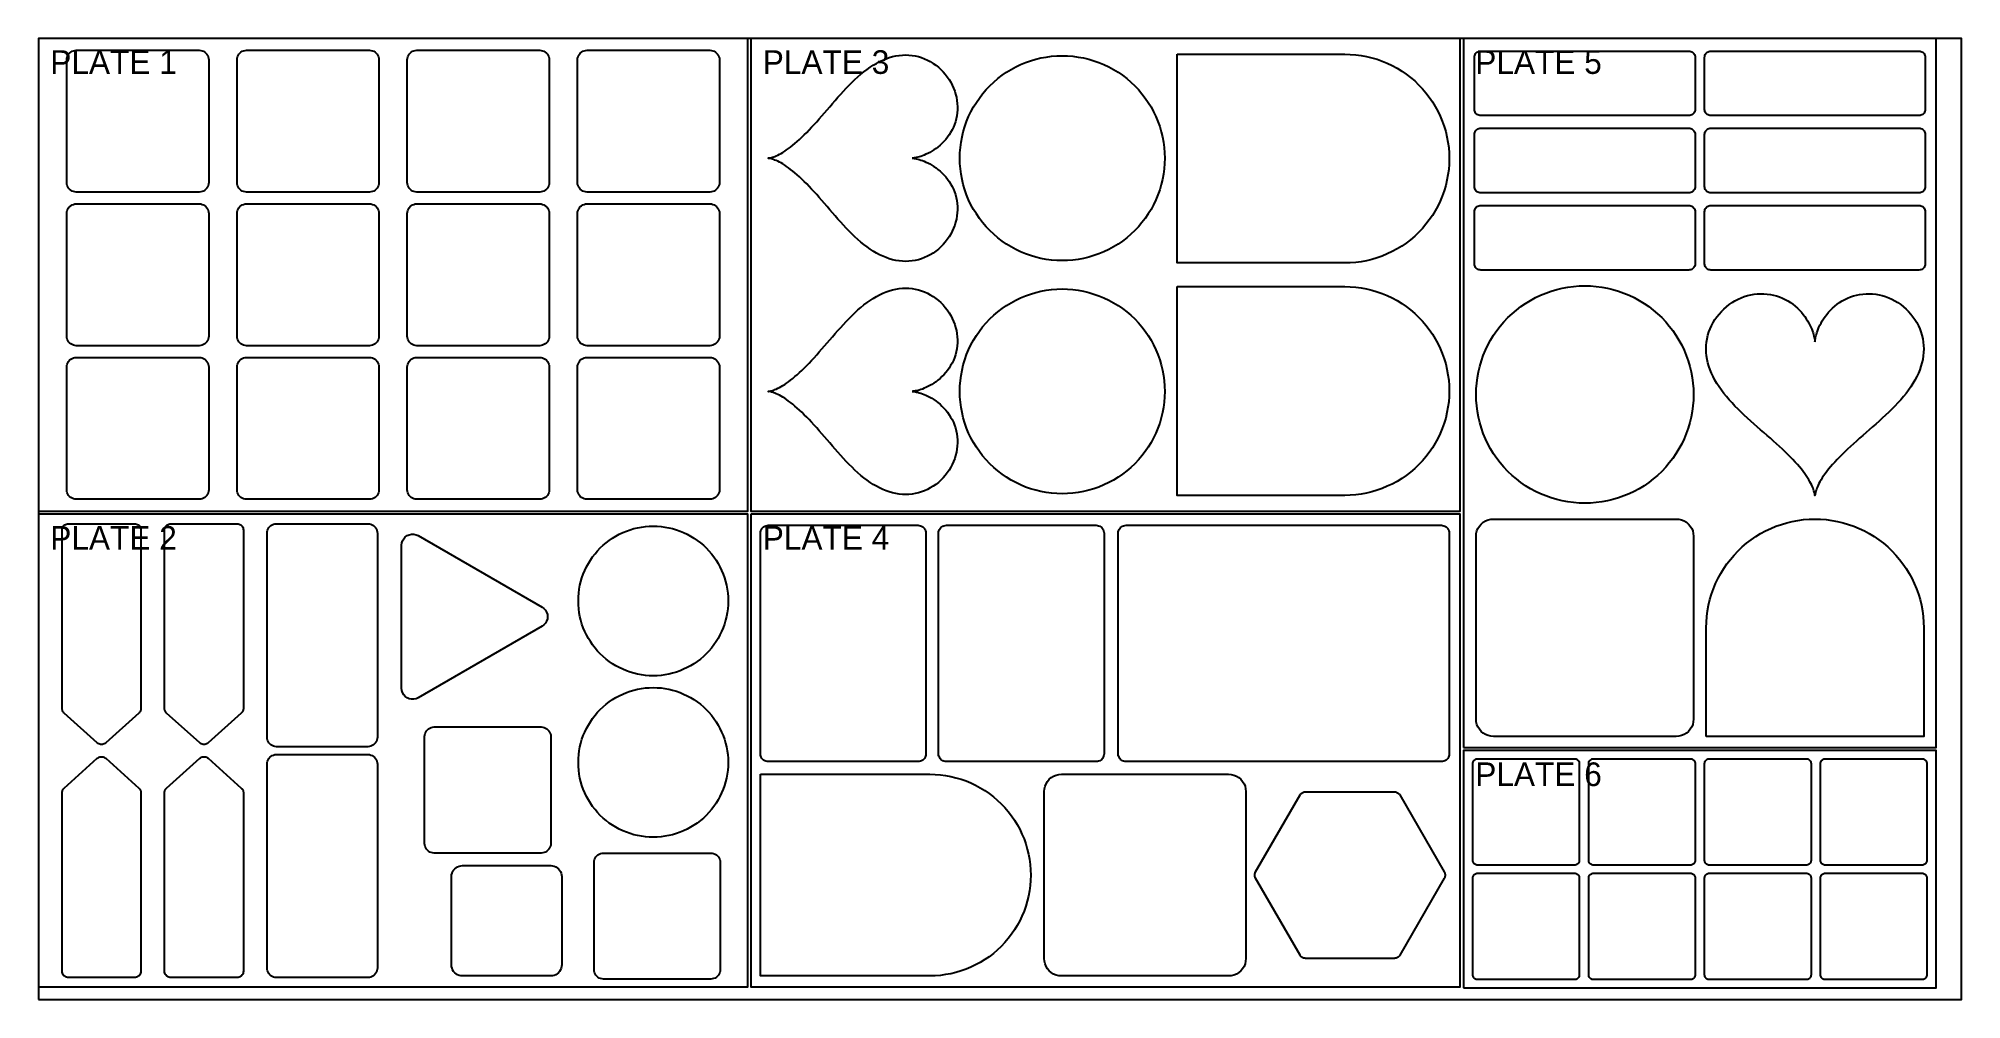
# Model space of a CAD drawing. Header units: millimetres. Extents: x 0 to 2440, y 0 to 1220.
import ezdxf

# ---------------------------------------------------------------- set-up
doc = ezdxf.new("R2010")
doc.units = ezdxf.units.MM
for name, color, linetype in [('CUT', 6, 'Continuous'), ('LABELS', 3, 'Continuous'), ('PLATES', 5, 'Continuous'), ('SHEET', 7, 'Continuous')]:
    doc.layers.add(name, color=color, linetype=linetype)

msp = doc.modelspace()

# ---------------------------------------------------------------- texts
at = {"layer": 'LABELS'}
for s, p in [('PLATE 1', (15, 1175)), ('PLATE 3', (919, 1175)), ('PLATE 5', (1823, 1175)), ('PLATE 2', (15, 571)), ('PLATE 4', (919, 571)), ('PLATE 6', (1823, 271))]:
    msp.add_text(s, height=30, dxfattribs=at).set_placement(p)

# ---------------------------------------------------------------- linework, layer by layer
at = {"layer": 'CUT'}
for points in [[(204, 1205), (205.9, 1204.9), (207.7, 1204.4), (209.4, 1203.7), (211.1, 1202.7), (212.5, 1201.5), (213.7, 1200.1), (214.7, 1198.4), (215.4, 1196.7), (215.9, 1194.9), (216, 1193), (216, 1037), (215.9, 1035.1), (215.4, 1033.3), (214.7, 1031.6), (213.7, 1029.9), (212.5, 1028.5), (211.1, 1027.3), (209.4, 1026.3), (207.7, 1025.6), (205.9, 1025.1), (204, 1025), (48, 1025), (46.1, 1025.1), (44.3, 1025.6), (42.6, 1026.3), (40.9, 1027.3), (39.5, 1028.5), (38.3, 1029.9), (37.3, 1031.6), (36.6, 1033.3), (36.1, 1035.1), (36, 1037), (36, 1193), (36.1, 1194.9), (36.6, 1196.7), (37.3, 1198.4), (38.3, 1200.1), (39.5, 1201.5), (40.9, 1202.7), (42.6, 1203.7), (44.3, 1204.4), (46.1, 1204.9), (48, 1205)], [(420, 1205), (421.9, 1204.9), (423.7, 1204.4), (425.4, 1203.7), (427.1, 1202.7), (428.5, 1201.5), (429.7, 1200.1), (430.7, 1198.4), (431.4, 1196.7), (431.9, 1194.9), (432, 1193), (432, 1037), (431.9, 1035.1), (431.4, 1033.3), (430.7, 1031.6), (429.7, 1029.9), (428.5, 1028.5), (427.1, 1027.3), (425.4, 1026.3), (423.7, 1025.6), (421.9, 1025.1), (420, 1025), (264, 1025), (262.1, 1025.1), (260.3, 1025.6), (258.6, 1026.3), (256.9, 1027.3), (255.5, 1028.5), (254.3, 1029.9), (253.3, 1031.6), (252.6, 1033.3), (252.1, 1035.1), (252, 1037), (252, 1193), (252.1, 1194.9), (252.6, 1196.7), (253.3, 1198.4), (254.3, 1200.1), (255.5, 1201.5), (256.9, 1202.7), (258.6, 1203.7), (260.3, 1204.4), (262.1, 1204.9), (264, 1205)], [(636, 1205), (637.9, 1204.9), (639.7, 1204.4), (641.4, 1203.7), (643.1, 1202.7), (644.5, 1201.5), (645.7, 1200.1), (646.7, 1198.4), (647.4, 1196.7), (647.9, 1194.9), (648, 1193), (648, 1037), (647.9, 1035.1), (647.4, 1033.3), (646.7, 1031.6), (645.7, 1029.9), (644.5, 1028.5), (643.1, 1027.3), (641.4, 1026.3), (639.7, 1025.6), (637.9, 1025.1), (636, 1025), (480, 1025), (478.1, 1025.1), (476.3, 1025.6), (474.6, 1026.3), (472.9, 1027.3), (471.5, 1028.5), (470.3, 1029.9), (469.3, 1031.6), (468.6, 1033.3), (468.1, 1035.1), (468, 1037), (468, 1193), (468.1, 1194.9), (468.6, 1196.7), (469.3, 1198.4), (470.3, 1200.1), (471.5, 1201.5), (472.9, 1202.7), (474.6, 1203.7), (476.3, 1204.4), (478.1, 1204.9), (480, 1205)], [(852, 1205), (853.9, 1204.9), (855.7, 1204.4), (857.4, 1203.7), (859.1, 1202.7), (860.5, 1201.5), (861.7, 1200.1), (862.7, 1198.4), (863.4, 1196.7), (863.9, 1194.9), (864, 1193), (864, 1037), (863.9, 1035.1), (863.4, 1033.3), (862.7, 1031.6), (861.7, 1029.9), (860.5, 1028.5), (859.1, 1027.3), (857.4, 1026.3), (855.7, 1025.6), (853.9, 1025.1), (852, 1025), (696, 1025), (694.1, 1025.1), (692.3, 1025.6), (690.6, 1026.3), (688.9, 1027.3), (687.5, 1028.5), (686.3, 1029.9), (685.3, 1031.6), (684.6, 1033.3), (684.1, 1035.1), (684, 1037), (684, 1193), (684.1, 1194.9), (684.6, 1196.7), (685.3, 1198.4), (686.3, 1200.1), (687.5, 1201.5), (688.9, 1202.7), (690.6, 1203.7), (692.3, 1204.4), (694.1, 1204.9), (696, 1205)], [(1108.6, 1068), (1108.7, 1068), (1109, 1068), (1109.6, 1067.9), (1110.4, 1067.9), (1111.4, 1067.7), (1112.7, 1067.5), (1114.1, 1067.2), (1115.7, 1066.8), (1117.5, 1066.3), (1119.5, 1065.7), (1121.6, 1065), (1123.8, 1064.1), (1126.1, 1063.1), (1128.5, 1062), (1131, 1060.7), (1133.6, 1059.2), (1136.2, 1057.5), (1138.8, 1055.7), (1141.3, 1053.8), (1143.9, 1051.6), (1146.4, 1049.3), (1148.8, 1046.8), (1151.1, 1044.2), (1153.4, 1041.4), (1155.5, 1038.4), (1157.4, 1035.3), (1159.2, 1032.1), (1160.8, 1028.8), (1162.2, 1025.3), (1163.4, 1021.7), (1164.4, 1018), (1165.1, 1014.2), (1165.7, 1010.4), (1166, 1006.5), (1166, 1002.6), (1165.8, 998.6), (1165.3, 994.7), (1164.6, 990.7), (1163.7, 986.8), (1162.5, 982.9), (1161.1, 979.1), (1159.4, 975.3), (1157.5, 971.7), (1155.4, 968.1), (1153, 964.7), (1150.5, 961.4), (1147.8, 958.3), (1144.8, 955.3), (1141.8, 952.5), (1138.5, 949.9), (1135.1, 947.6), (1131.6, 945.4), (1128, 943.5), (1124.2, 941.8), (1120.4, 940.3), (1116.5, 939.1), (1112.5, 938.2), (1108.5, 937.5), (1104.4, 937.1), (1100.3, 937), (1096.1, 937.1), (1092, 937.5), (1087.8, 938.2), (1083.7, 939.1), (1079.5, 940.3), (1075.4, 941.8), (1071.3, 943.5), (1067.2, 945.4), (1063.2, 947.6), (1059.2, 949.9), (1055.2, 952.5), (1051.3, 955.3), (1047.4, 958.3), (1043.6, 961.4), (1039.8, 964.7), (1036, 968.1), (1032.3, 971.7), (1028.7, 975.3), (1025, 979.1), (1021.4, 982.9), (1017.9, 986.8), (1014.4, 990.7), (1010.9, 994.7), (1007.4, 998.6), (1004, 1002.6), (1000.6, 1006.5), (997.2, 1010.4), (993.9, 1014.2), (990.6, 1018), (987.4, 1021.7), (984.1, 1025.3), (980.9, 1028.8), (977.8, 1032.1), (974.7, 1035.3), (971.6, 1038.4), (968.6, 1041.4), (965.6, 1044.2), (962.7, 1046.8), (959.8, 1049.3), (957, 1051.6), (954.3, 1053.8), (951.7, 1055.7), (949.2, 1057.5), (946.8, 1059.2), (944.4, 1060.7), (942.2, 1062), (940.1, 1063.1), (938.1, 1064.1), (936.2, 1065), (934.5, 1065.7), (932.9, 1066.3), (931.5, 1066.8), (930.2, 1067.2), (929.1, 1067.5), (928.2, 1067.7), (927.4, 1067.9), (926.8, 1067.9), (926.4, 1068), (926.1, 1068), (926, 1068), (926.1, 1068), (926.4, 1068), (926.8, 1068.1), (927.4, 1068.1), (928.2, 1068.3), (929.1, 1068.5), (930.2, 1068.8), (931.5, 1069.2), (932.9, 1069.7), (934.5, 1070.3), (936.2, 1071), (938.1, 1071.9), (940.1, 1072.9), (942.2, 1074), (944.4, 1075.3), (946.8, 1076.8), (949.2, 1078.5), (951.7, 1080.3), (954.3, 1082.2), (957, 1084.4), (959.8, 1086.7), (962.7, 1089.2), (965.6, 1091.8), (968.6, 1094.6), (971.6, 1097.6), (974.7, 1100.7), (977.8, 1103.9), (980.9, 1107.2), (984.1, 1110.7), (987.4, 1114.3), (990.6, 1118), (993.9, 1121.8), (997.2, 1125.6), (1000.6, 1129.5), (1004, 1133.4), (1007.4, 1137.4), (1010.9, 1141.3), (1014.4, 1145.3), (1017.9, 1149.2), (1021.4, 1153.1), (1025, 1156.9), (1028.7, 1160.7), (1032.3, 1164.3), (1036, 1167.9), (1039.8, 1171.3), (1043.6, 1174.6), (1047.4, 1177.7), (1051.3, 1180.7), (1055.2, 1183.5), (1059.2, 1186.1), (1063.2, 1188.4), (1067.2, 1190.6), (1071.3, 1192.5), (1075.4, 1194.2), (1079.5, 1195.7), (1083.7, 1196.9), (1087.8, 1197.8), (1092, 1198.5), (1096.1, 1198.9), (1100.3, 1199), (1104.4, 1198.9), (1108.5, 1198.5), (1112.5, 1197.8), (1116.5, 1196.9), (1120.4, 1195.7), (1124.2, 1194.2), (1128, 1192.5), (1131.6, 1190.6), (1135.1, 1188.4), (1138.5, 1186.1), (1141.8, 1183.5), (1144.8, 1180.7), (1147.8, 1177.7), (1150.5, 1174.6), (1153, 1171.3), (1155.4, 1167.9), (1157.5, 1164.3), (1159.4, 1160.7), (1161.1, 1156.9), (1162.5, 1153.1), (1163.7, 1149.2), (1164.6, 1145.3), (1165.3, 1141.3), (1165.8, 1137.4), (1166, 1133.4), (1166, 1129.5), (1165.7, 1125.6), (1165.1, 1121.8), (1164.4, 1118), (1163.4, 1114.3), (1162.2, 1110.7), (1160.8, 1107.2), (1159.2, 1103.9), (1157.4, 1100.7), (1155.5, 1097.6), (1153.4, 1094.6), (1151.1, 1091.8), (1148.8, 1089.2), (1146.4, 1086.7), (1143.9, 1084.4), (1141.3, 1082.2), (1138.8, 1080.3), (1136.2, 1078.5), (1133.6, 1076.8), (1131, 1075.3), (1128.5, 1074), (1126.1, 1072.9), (1123.8, 1071.9), (1121.6, 1071), (1119.5, 1070.3), (1117.5, 1069.7), (1115.7, 1069.2), (1114.1, 1068.8), (1112.7, 1068.5), (1111.4, 1068.3), (1110.4, 1068.1), (1109.6, 1068.1), (1109, 1068), (1108.7, 1068)], [(1299, 938), (1292.2, 938.2), (1285.4, 938.7), (1278.7, 939.6), (1272, 940.8), (1265.4, 942.4), (1258.8, 944.4), (1252.4, 946.6), (1246.1, 949.2), (1240, 952.2), (1234, 955.4), (1228.2, 959), (1222.6, 962.8), (1217.2, 967), (1212, 971.4), (1207.1, 976.1), (1202.4, 981), (1198, 986.2), (1193.8, 991.6), (1190, 997.2), (1186.4, 1003), (1183.2, 1009), (1180.2, 1015.1), (1177.6, 1021.4), (1175.4, 1027.8), (1173.4, 1034.4), (1171.8, 1041), (1170.6, 1047.7), (1169.7, 1054.4), (1169.2, 1061.2), (1169, 1068), (1169.2, 1074.8), (1169.7, 1081.6), (1170.6, 1088.3), (1171.8, 1095), (1173.4, 1101.6), (1175.4, 1108.2), (1177.6, 1114.6), (1180.2, 1120.9), (1183.2, 1127), (1186.4, 1133), (1190, 1138.8), (1193.8, 1144.4), (1198, 1149.8), (1202.4, 1155), (1207.1, 1159.9), (1212, 1164.6), (1217.2, 1169), (1222.6, 1173.2), (1228.2, 1177), (1234, 1180.6), (1240, 1183.8), (1246.1, 1186.8), (1252.4, 1189.4), (1258.8, 1191.6), (1265.4, 1193.6), (1272, 1195.2), (1278.7, 1196.4), (1285.4, 1197.3), (1292.2, 1197.8), (1299, 1198), (1305.8, 1197.8), (1312.6, 1197.3), (1319.3, 1196.4), (1326, 1195.2), (1332.6, 1193.6), (1339.2, 1191.6), (1345.6, 1189.4), (1351.9, 1186.8), (1358, 1183.8), (1364, 1180.6), (1369.8, 1177), (1375.4, 1173.2), (1380.8, 1169), (1386, 1164.6), (1390.9, 1159.9), (1395.6, 1155), (1400, 1149.8), (1404.2, 1144.4), (1408, 1138.8), (1411.6, 1133), (1414.8, 1127), (1417.8, 1120.9), (1420.4, 1114.6), (1422.6, 1108.2), (1424.6, 1101.6), (1426.2, 1095), (1427.4, 1088.3), (1428.3, 1081.6), (1428.8, 1074.8), (1429, 1068), (1428.8, 1061.2), (1428.3, 1054.4), (1427.4, 1047.7), (1426.2, 1041), (1424.6, 1034.4), (1422.6, 1027.8), (1420.4, 1021.4), (1417.8, 1015.1), (1414.8, 1009), (1411.6, 1003), (1408, 997.2), (1404.2, 991.6), (1400, 986.2), (1395.6, 981), (1390.9, 976.1), (1386, 971.4), (1380.8, 967), (1375.4, 962.8), (1369.8, 959), (1364, 955.4), (1358, 952.2), (1351.9, 949.2), (1345.6, 946.6), (1339.2, 944.4), (1332.6, 942.4), (1326, 940.8), (1319.3, 939.6), (1312.6, 938.7), (1305.8, 938.2)], [(1445, 1200), (1657.5, 1200), (1657.5, 1200), (1664.4, 1199.8), (1671.4, 1199.3), (1678.2, 1198.4), (1685, 1197.1), (1691.8, 1195.5), (1698.4, 1193.5), (1705, 1191.2), (1711.4, 1188.5), (1717.7, 1185.6), (1723.8, 1182.2), (1729.7, 1178.6), (1735.4, 1174.7), (1740.9, 1170.5), (1746.2, 1166), (1751.2, 1161.2), (1756, 1156.2), (1760.5, 1150.9), (1764.7, 1145.4), (1768.6, 1139.7), (1772.2, 1133.8), (1775.6, 1127.7), (1778.5, 1121.4), (1781.2, 1115), (1783.5, 1108.4), (1785.5, 1101.8), (1787.1, 1095), (1788.4, 1088.2), (1789.3, 1081.4), (1789.8, 1074.4), (1790, 1067.5), (1789.8, 1060.6), (1789.3, 1053.6), (1788.4, 1046.8), (1787.1, 1040), (1785.5, 1033.2), (1783.5, 1026.6), (1781.2, 1020), (1778.5, 1013.6), (1775.6, 1007.3), (1772.2, 1001.2), (1768.6, 995.3), (1764.7, 989.6), (1760.5, 984.1), (1756, 978.8), (1751.2, 973.8), (1746.2, 969), (1740.9, 964.5), (1735.4, 960.3), (1729.7, 956.4), (1723.8, 952.8), (1717.7, 949.4), (1711.4, 946.5), (1705, 943.8), (1698.4, 941.5), (1691.8, 939.5), (1685, 937.9), (1678.2, 936.6), (1671.4, 935.7), (1664.4, 935.2), (1657.5, 935), (1445, 935)], [(1822, 1196), (1822.1, 1197.3), (1822.4, 1198.5), (1822.9, 1199.6), (1823.5, 1200.7), (1824.3, 1201.7), (1825.3, 1202.5), (1826.4, 1203.1), (1827.5, 1203.6), (1828.7, 1203.9), (1830, 1204), (2094, 1204), (2095.3, 1203.9), (2096.5, 1203.6), (2097.6, 1203.1), (2098.7, 1202.5), (2099.7, 1201.7), (2100.5, 1200.7), (2101.1, 1199.6), (2101.6, 1198.5), (2101.9, 1197.3), (2102, 1196), (2102, 1130), (2101.9, 1128.7), (2101.6, 1127.5), (2101.1, 1126.4), (2100.5, 1125.3), (2099.7, 1124.3), (2098.7, 1123.5), (2097.6, 1122.9), (2096.5, 1122.4), (2095.3, 1122.1), (2094, 1122), (1830, 1122), (1828.7, 1122.1), (1827.5, 1122.4), (1826.4, 1122.9), (1825.3, 1123.5), (1824.3, 1124.3), (1823.5, 1125.3), (1822.9, 1126.4), (1822.4, 1127.5), (1822.1, 1128.7), (1822, 1130)], [(2114, 1196), (2114.1, 1197.3), (2114.4, 1198.5), (2114.9, 1199.6), (2115.5, 1200.7), (2116.3, 1201.7), (2117.3, 1202.5), (2118.4, 1203.1), (2119.5, 1203.6), (2120.7, 1203.9), (2122, 1204), (2386, 1204), (2387.3, 1203.9), (2388.5, 1203.6), (2389.6, 1203.1), (2390.7, 1202.5), (2391.7, 1201.7), (2392.5, 1200.7), (2393.1, 1199.6), (2393.6, 1198.5), (2393.9, 1197.3), (2394, 1196), (2394, 1130), (2393.9, 1128.7), (2393.6, 1127.5), (2393.1, 1126.4), (2392.5, 1125.3), (2391.7, 1124.3), (2390.7, 1123.5), (2389.6, 1122.9), (2388.5, 1122.4), (2387.3, 1122.1), (2386, 1122), (2122, 1122), (2120.7, 1122.1), (2119.5, 1122.4), (2118.4, 1122.9), (2117.3, 1123.5), (2116.3, 1124.3), (2115.5, 1125.3), (2114.9, 1126.4), (2114.4, 1127.5), (2114.1, 1128.7), (2114, 1130)], [(1822, 1098), (1822.1, 1099.3), (1822.4, 1100.5), (1822.9, 1101.6), (1823.5, 1102.7), (1824.3, 1103.7), (1825.3, 1104.5), (1826.4, 1105.1), (1827.5, 1105.6), (1828.7, 1105.9), (1830, 1106), (2094, 1106), (2095.3, 1105.9), (2096.5, 1105.6), (2097.6, 1105.1), (2098.7, 1104.5), (2099.7, 1103.7), (2100.5, 1102.7), (2101.1, 1101.6), (2101.6, 1100.5), (2101.9, 1099.3), (2102, 1098), (2102, 1032), (2101.9, 1030.7), (2101.6, 1029.5), (2101.1, 1028.4), (2100.5, 1027.3), (2099.7, 1026.3), (2098.7, 1025.5), (2097.6, 1024.9), (2096.5, 1024.4), (2095.3, 1024.1), (2094, 1024), (1830, 1024), (1828.7, 1024.1), (1827.5, 1024.4), (1826.4, 1024.9), (1825.3, 1025.5), (1824.3, 1026.3), (1823.5, 1027.3), (1822.9, 1028.4), (1822.4, 1029.5), (1822.1, 1030.7), (1822, 1032)], [(2114, 1098), (2114.1, 1099.3), (2114.4, 1100.5), (2114.9, 1101.6), (2115.5, 1102.7), (2116.3, 1103.7), (2117.3, 1104.5), (2118.4, 1105.1), (2119.5, 1105.6), (2120.7, 1105.9), (2122, 1106), (2386, 1106), (2387.3, 1105.9), (2388.5, 1105.6), (2389.6, 1105.1), (2390.7, 1104.5), (2391.7, 1103.7), (2392.5, 1102.7), (2393.1, 1101.6), (2393.6, 1100.5), (2393.9, 1099.3), (2394, 1098), (2394, 1032), (2393.9, 1030.7), (2393.6, 1029.5), (2393.1, 1028.4), (2392.5, 1027.3), (2391.7, 1026.3), (2390.7, 1025.5), (2389.6, 1024.9), (2388.5, 1024.4), (2387.3, 1024.1), (2386, 1024), (2122, 1024), (2120.7, 1024.1), (2119.5, 1024.4), (2118.4, 1024.9), (2117.3, 1025.5), (2116.3, 1026.3), (2115.5, 1027.3), (2114.9, 1028.4), (2114.4, 1029.5), (2114.1, 1030.7), (2114, 1032)], [(204, 1010), (205.9, 1009.9), (207.7, 1009.4), (209.4, 1008.7), (211.1, 1007.7), (212.5, 1006.5), (213.7, 1005.1), (214.7, 1003.4), (215.4, 1001.7), (215.9, 999.9), (216, 998), (216, 842), (215.9, 840.1), (215.4, 838.3), (214.7, 836.6), (213.7, 834.9), (212.5, 833.5), (211.1, 832.3), (209.4, 831.3), (207.7, 830.6), (205.9, 830.1), (204, 830), (48, 830), (46.1, 830.1), (44.3, 830.6), (42.6, 831.3), (40.9, 832.3), (39.5, 833.5), (38.3, 834.9), (37.3, 836.6), (36.6, 838.3), (36.1, 840.1), (36, 842), (36, 998), (36.1, 999.9), (36.6, 1001.7), (37.3, 1003.4), (38.3, 1005.1), (39.5, 1006.5), (40.9, 1007.7), (42.6, 1008.7), (44.3, 1009.4), (46.1, 1009.9), (48, 1010)], [(420, 1010), (421.9, 1009.9), (423.7, 1009.4), (425.4, 1008.7), (427.1, 1007.7), (428.5, 1006.5), (429.7, 1005.1), (430.7, 1003.4), (431.4, 1001.7), (431.9, 999.9), (432, 998), (432, 842), (431.9, 840.1), (431.4, 838.3), (430.7, 836.6), (429.7, 834.9), (428.5, 833.5), (427.1, 832.3), (425.4, 831.3), (423.7, 830.6), (421.9, 830.1), (420, 830), (264, 830), (262.1, 830.1), (260.3, 830.6), (258.6, 831.3), (256.9, 832.3), (255.5, 833.5), (254.3, 834.9), (253.3, 836.6), (252.6, 838.3), (252.1, 840.1), (252, 842), (252, 998), (252.1, 999.9), (252.6, 1001.7), (253.3, 1003.4), (254.3, 1005.1), (255.5, 1006.5), (256.9, 1007.7), (258.6, 1008.7), (260.3, 1009.4), (262.1, 1009.9), (264, 1010)], [(636, 1010), (637.9, 1009.9), (639.7, 1009.4), (641.4, 1008.7), (643.1, 1007.7), (644.5, 1006.5), (645.7, 1005.1), (646.7, 1003.4), (647.4, 1001.7), (647.9, 999.9), (648, 998), (648, 842), (647.9, 840.1), (647.4, 838.3), (646.7, 836.6), (645.7, 834.9), (644.5, 833.5), (643.1, 832.3), (641.4, 831.3), (639.7, 830.6), (637.9, 830.1), (636, 830), (480, 830), (478.1, 830.1), (476.3, 830.6), (474.6, 831.3), (472.9, 832.3), (471.5, 833.5), (470.3, 834.9), (469.3, 836.6), (468.6, 838.3), (468.1, 840.1), (468, 842), (468, 998), (468.1, 999.9), (468.6, 1001.7), (469.3, 1003.4), (470.3, 1005.1), (471.5, 1006.5), (472.9, 1007.7), (474.6, 1008.7), (476.3, 1009.4), (478.1, 1009.9), (480, 1010)], [(852, 1010), (853.9, 1009.9), (855.7, 1009.4), (857.4, 1008.7), (859.1, 1007.7), (860.5, 1006.5), (861.7, 1005.1), (862.7, 1003.4), (863.4, 1001.7), (863.9, 999.9), (864, 998), (864, 842), (863.9, 840.1), (863.4, 838.3), (862.7, 836.6), (861.7, 834.9), (860.5, 833.5), (859.1, 832.3), (857.4, 831.3), (855.7, 830.6), (853.9, 830.1), (852, 830), (696, 830), (694.1, 830.1), (692.3, 830.6), (690.6, 831.3), (688.9, 832.3), (687.5, 833.5), (686.3, 834.9), (685.3, 836.6), (684.6, 838.3), (684.1, 840.1), (684, 842), (684, 998), (684.1, 999.9), (684.6, 1001.7), (685.3, 1003.4), (686.3, 1005.1), (687.5, 1006.5), (688.9, 1007.7), (690.6, 1008.7), (692.3, 1009.4), (694.1, 1009.9), (696, 1010)], [(1822, 1000), (1822.1, 1001.3), (1822.4, 1002.5), (1822.9, 1003.6), (1823.5, 1004.7), (1824.3, 1005.7), (1825.3, 1006.5), (1826.4, 1007.1), (1827.5, 1007.6), (1828.7, 1007.9), (1830, 1008), (2094, 1008), (2095.3, 1007.9), (2096.5, 1007.6), (2097.6, 1007.1), (2098.7, 1006.5), (2099.7, 1005.7), (2100.5, 1004.7), (2101.1, 1003.6), (2101.6, 1002.5), (2101.9, 1001.3), (2102, 1000), (2102, 934), (2101.9, 932.7), (2101.6, 931.5), (2101.1, 930.4), (2100.5, 929.3), (2099.7, 928.3), (2098.7, 927.5), (2097.6, 926.9), (2096.5, 926.4), (2095.3, 926.1), (2094, 926), (1830, 926), (1828.7, 926.1), (1827.5, 926.4), (1826.4, 926.9), (1825.3, 927.5), (1824.3, 928.3), (1823.5, 929.3), (1822.9, 930.4), (1822.4, 931.5), (1822.1, 932.7), (1822, 934)], [(2114, 1000), (2114.1, 1001.3), (2114.4, 1002.5), (2114.9, 1003.6), (2115.5, 1004.7), (2116.3, 1005.7), (2117.3, 1006.5), (2118.4, 1007.1), (2119.5, 1007.6), (2120.7, 1007.9), (2122, 1008), (2386, 1008), (2387.3, 1007.9), (2388.5, 1007.6), (2389.6, 1007.1), (2390.7, 1006.5), (2391.7, 1005.7), (2392.5, 1004.7), (2393.1, 1003.6), (2393.6, 1002.5), (2393.9, 1001.3), (2394, 1000), (2394, 934), (2393.9, 932.7), (2393.6, 931.5), (2393.1, 930.4), (2392.5, 929.3), (2391.7, 928.3), (2390.7, 927.5), (2389.6, 926.9), (2388.5, 926.4), (2387.3, 926.1), (2386, 926), (2122, 926), (2120.7, 926.1), (2119.5, 926.4), (2118.4, 926.9), (2117.3, 927.5), (2116.3, 928.3), (2115.5, 929.3), (2114.9, 930.4), (2114.4, 931.5), (2114.1, 932.7), (2114, 934)], [(1108.6, 772), (1108.7, 772), (1109, 772), (1109.6, 771.9), (1110.4, 771.9), (1111.4, 771.7), (1112.7, 771.5), (1114.1, 771.2), (1115.7, 770.8), (1117.5, 770.3), (1119.5, 769.7), (1121.6, 769), (1123.8, 768.1), (1126.1, 767.1), (1128.5, 766), (1131, 764.7), (1133.6, 763.2), (1136.2, 761.5), (1138.8, 759.7), (1141.3, 757.8), (1143.9, 755.6), (1146.4, 753.3), (1148.8, 750.8), (1151.1, 748.2), (1153.4, 745.4), (1155.5, 742.4), (1157.4, 739.3), (1159.2, 736.1), (1160.8, 732.8), (1162.2, 729.3), (1163.4, 725.7), (1164.4, 722), (1165.1, 718.2), (1165.7, 714.4), (1166, 710.5), (1166, 706.6), (1165.8, 702.6), (1165.3, 698.7), (1164.6, 694.7), (1163.7, 690.8), (1162.5, 686.9), (1161.1, 683.1), (1159.4, 679.3), (1157.5, 675.7), (1155.4, 672.1), (1153, 668.7), (1150.5, 665.4), (1147.8, 662.3), (1144.8, 659.3), (1141.8, 656.5), (1138.5, 653.9), (1135.1, 651.6), (1131.6, 649.4), (1128, 647.5), (1124.2, 645.8), (1120.4, 644.3), (1116.5, 643.1), (1112.5, 642.2), (1108.5, 641.5), (1104.4, 641.1), (1100.3, 641), (1096.1, 641.1), (1092, 641.5), (1087.8, 642.2), (1083.7, 643.1), (1079.5, 644.3), (1075.4, 645.8), (1071.3, 647.5), (1067.2, 649.4), (1063.2, 651.6), (1059.2, 653.9), (1055.2, 656.5), (1051.3, 659.3), (1047.4, 662.3), (1043.6, 665.4), (1039.8, 668.7), (1036, 672.1), (1032.3, 675.7), (1028.7, 679.3), (1025, 683.1), (1021.4, 686.9), (1017.9, 690.8), (1014.4, 694.7), (1010.9, 698.7), (1007.4, 702.6), (1004, 706.6), (1000.6, 710.5), (997.2, 714.4), (993.9, 718.2), (990.6, 722), (987.4, 725.7), (984.1, 729.3), (980.9, 732.8), (977.8, 736.1), (974.7, 739.3), (971.6, 742.4), (968.6, 745.4), (965.6, 748.2), (962.7, 750.8), (959.8, 753.3), (957, 755.6), (954.3, 757.8), (951.7, 759.7), (949.2, 761.5), (946.8, 763.2), (944.4, 764.7), (942.2, 766), (940.1, 767.1), (938.1, 768.1), (936.2, 769), (934.5, 769.7), (932.9, 770.3), (931.5, 770.8), (930.2, 771.2), (929.1, 771.5), (928.2, 771.7), (927.4, 771.9), (926.8, 771.9), (926.4, 772), (926.1, 772), (926, 772), (926.1, 772), (926.4, 772), (926.8, 772.1), (927.4, 772.1), (928.2, 772.3), (929.1, 772.5), (930.2, 772.8), (931.5, 773.2), (932.9, 773.7), (934.5, 774.3), (936.2, 775), (938.1, 775.9), (940.1, 776.9), (942.2, 778), (944.4, 779.3), (946.8, 780.8), (949.2, 782.5), (951.7, 784.3), (954.3, 786.2), (957, 788.4), (959.8, 790.7), (962.7, 793.2), (965.6, 795.8), (968.6, 798.6), (971.6, 801.6), (974.7, 804.7), (977.8, 807.9), (980.9, 811.2), (984.1, 814.7), (987.4, 818.3), (990.6, 822), (993.9, 825.8), (997.2, 829.6), (1000.6, 833.5), (1004, 837.4), (1007.4, 841.4), (1010.9, 845.3), (1014.4, 849.3), (1017.9, 853.2), (1021.4, 857.1), (1025, 860.9), (1028.7, 864.7), (1032.3, 868.3), (1036, 871.9), (1039.8, 875.3), (1043.6, 878.6), (1047.4, 881.7), (1051.3, 884.7), (1055.2, 887.5), (1059.2, 890.1), (1063.2, 892.4), (1067.2, 894.6), (1071.3, 896.5), (1075.4, 898.2), (1079.5, 899.7), (1083.7, 900.9), (1087.8, 901.8), (1092, 902.5), (1096.1, 902.9), (1100.3, 903), (1104.4, 902.9), (1108.5, 902.5), (1112.5, 901.8), (1116.5, 900.9), (1120.4, 899.7), (1124.2, 898.2), (1128, 896.5), (1131.6, 894.6), (1135.1, 892.4), (1138.5, 890.1), (1141.8, 887.5), (1144.8, 884.7), (1147.8, 881.7), (1150.5, 878.6), (1153, 875.3), (1155.4, 871.9), (1157.5, 868.3), (1159.4, 864.7), (1161.1, 860.9), (1162.5, 857.1), (1163.7, 853.2), (1164.6, 849.3), (1165.3, 845.3), (1165.8, 841.4), (1166, 837.4), (1166, 833.5), (1165.7, 829.6), (1165.1, 825.8), (1164.4, 822), (1163.4, 818.3), (1162.2, 814.7), (1160.8, 811.2), (1159.2, 807.9), (1157.4, 804.7), (1155.5, 801.6), (1153.4, 798.6), (1151.1, 795.8), (1148.8, 793.2), (1146.4, 790.7), (1143.9, 788.4), (1141.3, 786.2), (1138.8, 784.3), (1136.2, 782.5), (1133.6, 780.8), (1131, 779.3), (1128.5, 778), (1126.1, 776.9), (1123.8, 775.9), (1121.6, 775), (1119.5, 774.3), (1117.5, 773.7), (1115.7, 773.2), (1114.1, 772.8), (1112.7, 772.5), (1111.4, 772.3), (1110.4, 772.1), (1109.6, 772.1), (1109, 772), (1108.7, 772)], [(1445, 905), (1657.5, 905), (1657.5, 905), (1664.4, 904.8), (1671.4, 904.3), (1678.2, 903.4), (1685, 902.1), (1691.8, 900.5), (1698.4, 898.5), (1705, 896.2), (1711.4, 893.5), (1717.7, 890.6), (1723.8, 887.2), (1729.7, 883.6), (1735.4, 879.7), (1740.9, 875.5), (1746.2, 871), (1751.2, 866.2), (1756, 861.2), (1760.5, 855.9), (1764.7, 850.4), (1768.6, 844.7), (1772.2, 838.8), (1775.6, 832.7), (1778.5, 826.4), (1781.2, 820), (1783.5, 813.4), (1785.5, 806.8), (1787.1, 800), (1788.4, 793.2), (1789.3, 786.4), (1789.8, 779.4), (1790, 772.5), (1789.8, 765.6), (1789.3, 758.6), (1788.4, 751.8), (1787.1, 745), (1785.5, 738.2), (1783.5, 731.6), (1781.2, 725), (1778.5, 718.6), (1775.6, 712.3), (1772.2, 706.2), (1768.6, 700.3), (1764.7, 694.6), (1760.5, 689.1), (1756, 683.8), (1751.2, 678.8), (1746.2, 674), (1740.9, 669.5), (1735.4, 665.3), (1729.7, 661.4), (1723.8, 657.8), (1717.7, 654.4), (1711.4, 651.5), (1705, 648.8), (1698.4, 646.5), (1691.8, 644.5), (1685, 642.9), (1678.2, 641.6), (1671.4, 640.7), (1664.4, 640.2), (1657.5, 640), (1445, 640)], [(2100, 768), (2099.8, 760.8), (2099.2, 753.6), (2098.3, 746.4), (2097, 739.3), (2095.3, 732.3), (2093.2, 725.4), (2090.8, 718.5), (2088.1, 711.9), (2085, 705.3), (2081.5, 699), (2077.7, 692.8), (2073.6, 686.9), (2069.2, 681.2), (2064.6, 675.7), (2059.6, 670.4), (2054.3, 665.4), (2048.8, 660.8), (2043.1, 656.4), (2037.2, 652.3), (2031, 648.5), (2024.7, 645), (2018.1, 641.9), (2011.5, 639.2), (2004.6, 636.8), (1997.7, 634.7), (1990.7, 633), (1983.6, 631.7), (1976.4, 630.8), (1969.2, 630.2), (1962, 630), (1954.8, 630.2), (1947.6, 630.8), (1940.4, 631.7), (1933.3, 633), (1926.3, 634.7), (1919.4, 636.8), (1912.5, 639.2), (1905.9, 641.9), (1899.3, 645), (1893, 648.5), (1886.8, 652.3), (1880.9, 656.4), (1875.2, 660.8), (1869.7, 665.4), (1864.4, 670.4), (1859.4, 675.7), (1854.8, 681.2), (1850.4, 686.9), (1846.3, 692.8), (1842.5, 699), (1839, 705.3), (1835.9, 711.9), (1833.2, 718.5), (1830.8, 725.4), (1828.7, 732.3), (1827, 739.3), (1825.7, 746.4), (1824.8, 753.6), (1824.2, 760.8), (1824, 768), (1824.2, 775.2), (1824.8, 782.4), (1825.7, 789.6), (1827, 796.7), (1828.7, 803.7), (1830.8, 810.6), (1833.2, 817.5), (1835.9, 824.1), (1839, 830.7), (1842.5, 837), (1846.3, 843.2), (1850.4, 849.1), (1854.8, 854.8), (1859.4, 860.3), (1864.4, 865.6), (1869.7, 870.6), (1875.2, 875.2), (1880.9, 879.6), (1886.8, 883.7), (1893, 887.5), (1899.3, 891), (1905.9, 894.1), (1912.5, 896.8), (1919.4, 899.2), (1926.3, 901.3), (1933.3, 903), (1940.4, 904.3), (1947.6, 905.2), (1954.8, 905.8), (1962, 906), (1969.2, 905.8), (1976.4, 905.2), (1983.6, 904.3), (1990.7, 903), (1997.7, 901.3), (2004.6, 899.2), (2011.5, 896.8), (2018.1, 894.1), (2024.7, 891), (2031, 887.5), (2037.2, 883.7), (2043.1, 879.6), (2048.8, 875.2), (2054.3, 870.6), (2059.6, 865.6), (2064.6, 860.3), (2069.2, 854.8), (2073.6, 849.1), (2077.7, 843.2), (2081.5, 837), (2085, 830.7), (2088.1, 824.1), (2090.8, 817.5), (2093.2, 810.6), (2095.3, 803.7), (2097, 796.7), (2098.3, 789.6), (2099.2, 782.4), (2099.8, 775.2)], [(1299, 642), (1292.2, 642.2), (1285.4, 642.7), (1278.7, 643.6), (1272, 644.8), (1265.4, 646.4), (1258.8, 648.4), (1252.4, 650.6), (1246.1, 653.2), (1240, 656.2), (1234, 659.4), (1228.2, 663), (1222.6, 666.8), (1217.2, 671), (1212, 675.4), (1207.1, 680.1), (1202.4, 685), (1198, 690.2), (1193.8, 695.6), (1190, 701.2), (1186.4, 707), (1183.2, 713), (1180.2, 719.1), (1177.6, 725.4), (1175.4, 731.8), (1173.4, 738.4), (1171.8, 745), (1170.6, 751.7), (1169.7, 758.4), (1169.2, 765.2), (1169, 772), (1169.2, 778.8), (1169.7, 785.6), (1170.6, 792.3), (1171.8, 799), (1173.4, 805.6), (1175.4, 812.2), (1177.6, 818.6), (1180.2, 824.9), (1183.2, 831), (1186.4, 837), (1190, 842.8), (1193.8, 848.4), (1198, 853.8), (1202.4, 859), (1207.1, 863.9), (1212, 868.6), (1217.2, 873), (1222.6, 877.2), (1228.2, 881), (1234, 884.6), (1240, 887.8), (1246.1, 890.8), (1252.4, 893.4), (1258.8, 895.6), (1265.4, 897.6), (1272, 899.2), (1278.7, 900.4), (1285.4, 901.3), (1292.2, 901.8), (1299, 902), (1305.8, 901.8), (1312.6, 901.3), (1319.3, 900.4), (1326, 899.2), (1332.6, 897.6), (1339.2, 895.6), (1345.6, 893.4), (1351.9, 890.8), (1358, 887.8), (1364, 884.6), (1369.8, 881), (1375.4, 877.2), (1380.8, 873), (1386, 868.6), (1390.9, 863.9), (1395.6, 859), (1400, 853.8), (1404.2, 848.4), (1408, 842.8), (1411.6, 837), (1414.8, 831), (1417.8, 824.9), (1420.4, 818.6), (1422.6, 812.2), (1424.6, 805.6), (1426.2, 799), (1427.4, 792.3), (1428.3, 785.6), (1428.8, 778.8), (1429, 772), (1428.8, 765.2), (1428.3, 758.4), (1427.4, 751.7), (1426.2, 745), (1424.6, 738.4), (1422.6, 731.8), (1420.4, 725.4), (1417.8, 719.1), (1414.8, 713), (1411.6, 707), (1408, 701.2), (1404.2, 695.6), (1400, 690.2), (1395.6, 685), (1390.9, 680.1), (1386, 675.4), (1380.8, 671), (1375.4, 666.8), (1369.8, 663), (1364, 659.4), (1358, 656.2), (1351.9, 653.2), (1345.6, 650.6), (1339.2, 648.4), (1332.6, 646.4), (1326, 644.8), (1319.3, 643.6), (1312.6, 642.7), (1305.8, 642.2)], [(2254, 834.7), (2254, 834.9), (2254, 835.2), (2254.1, 835.8), (2254.2, 836.7), (2254.3, 837.8), (2254.5, 839.1), (2254.8, 840.6), (2255.2, 842.4), (2255.8, 844.3), (2256.4, 846.4), (2257.2, 848.6), (2258.1, 851), (2259.1, 853.5), (2260.4, 856), (2261.7, 858.7), (2263.3, 861.4), (2265, 864.2), (2266.9, 867), (2269, 869.7), (2271.2, 872.4), (2273.7, 875.1), (2276.3, 877.7), (2279.1, 880.2), (2282, 882.5), (2285.1, 884.8), (2288.4, 886.8), (2291.8, 888.7), (2295.3, 890.4), (2299, 891.9), (2302.8, 893.2), (2306.7, 894.3), (2310.6, 895.1), (2314.7, 895.6), (2318.8, 896), (2322.9, 896), (2327.1, 895.8), (2331.2, 895.3), (2335.4, 894.6), (2339.5, 893.5), (2343.6, 892.3), (2347.7, 890.7), (2351.6, 888.9), (2355.5, 886.9), (2359.2, 884.7), (2362.8, 882.2), (2366.3, 879.4), (2369.6, 876.5), (2372.7, 873.4), (2375.6, 870.1), (2378.4, 866.7), (2380.9, 863.1), (2383.1, 859.3), (2385.2, 855.4), (2387, 851.4), (2388.5, 847.4), (2389.7, 843.2), (2390.7, 838.9), (2391.4, 834.6), (2391.9, 830.3), (2392, 825.9), (2391.9, 821.5), (2391.4, 817), (2390.7, 812.6), (2389.7, 808.2), (2388.5, 803.8), (2387, 799.4), (2385.2, 795), (2383.1, 790.7), (2380.9, 786.3), (2378.4, 782.1), (2375.6, 777.8), (2372.7, 773.7), (2369.6, 769.5), (2366.3, 765.4), (2362.8, 761.4), (2359.2, 757.4), (2355.5, 753.4), (2351.6, 749.5), (2347.7, 745.6), (2343.6, 741.8), (2339.5, 738), (2335.4, 734.2), (2331.2, 730.5), (2327.1, 726.8), (2322.9, 723.2), (2318.8, 719.6), (2314.7, 716), (2310.6, 712.4), (2306.7, 708.9), (2302.8, 705.4), (2299, 702), (2295.3, 698.6), (2291.8, 695.2), (2288.4, 691.9), (2285.1, 688.6), (2282, 685.4), (2279.1, 682.2), (2276.3, 679.1), (2273.7, 676.1), (2271.2, 673.1), (2269, 670.2), (2266.9, 667.4), (2265, 664.7), (2263.3, 662.1), (2261.7, 659.6), (2260.4, 657.3), (2259.1, 655), (2258.1, 652.9), (2257.2, 650.9), (2256.4, 649.1), (2255.8, 647.4), (2255.2, 645.9), (2254.8, 644.5), (2254.5, 643.3), (2254.3, 642.3), (2254.2, 641.5), (2254.1, 640.8), (2254, 640.4), (2254, 640.1), (2254, 640), (2254, 640.1), (2254, 640.4), (2253.9, 640.8), (2253.8, 641.5), (2253.7, 642.3), (2253.5, 643.3), (2253.2, 644.5), (2252.8, 645.9), (2252.2, 647.4), (2251.6, 649.1), (2250.8, 650.9), (2249.9, 652.9), (2248.9, 655), (2247.6, 657.3), (2246.3, 659.6), (2244.7, 662.1), (2243, 664.7), (2241.1, 667.4), (2239, 670.2), (2236.8, 673.1), (2234.3, 676.1), (2231.7, 679.1), (2228.9, 682.2), (2226, 685.4), (2222.9, 688.6), (2219.6, 691.9), (2216.2, 695.2), (2212.7, 698.6), (2209, 702), (2205.2, 705.4), (2201.3, 708.9), (2197.4, 712.4), (2193.3, 716), (2189.2, 719.6), (2185.1, 723.2), (2180.9, 726.8), (2176.8, 730.5), (2172.6, 734.2), (2168.5, 738), (2164.4, 741.8), (2160.3, 745.6), (2156.4, 749.5), (2152.5, 753.4), (2148.8, 757.4), (2145.2, 761.4), (2141.7, 765.4), (2138.4, 769.5), (2135.3, 773.7), (2132.4, 777.8), (2129.6, 782.1), (2127.1, 786.3), (2124.9, 790.7), (2122.8, 795), (2121, 799.4), (2119.5, 803.8), (2118.3, 808.2), (2117.3, 812.6), (2116.6, 817), (2116.1, 821.5), (2116, 825.9), (2116.1, 830.3), (2116.6, 834.6), (2117.3, 838.9), (2118.3, 843.2), (2119.5, 847.4), (2121, 851.4), (2122.8, 855.4), (2124.9, 859.3), (2127.1, 863.1), (2129.6, 866.7), (2132.4, 870.1), (2135.3, 873.4), (2138.4, 876.5), (2141.7, 879.4), (2145.2, 882.2), (2148.8, 884.7), (2152.5, 886.9), (2156.4, 888.9), (2160.3, 890.7), (2164.4, 892.3), (2168.5, 893.5), (2172.6, 894.6), (2176.8, 895.3), (2180.9, 895.8), (2185.1, 896), (2189.2, 896), (2193.3, 895.6), (2197.4, 895.1), (2201.3, 894.3), (2205.2, 893.2), (2209, 891.9), (2212.7, 890.4), (2216.2, 888.7), (2219.6, 886.8), (2222.9, 884.8), (2226, 882.5), (2228.9, 880.2), (2231.7, 877.7), (2234.3, 875.1), (2236.8, 872.4), (2239, 869.7), (2241.1, 867), (2243, 864.2), (2244.7, 861.4), (2246.3, 858.7), (2247.6, 856), (2248.9, 853.5), (2249.9, 851), (2250.8, 848.6), (2251.6, 846.4), (2252.2, 844.3), (2252.8, 842.4), (2253.2, 840.6), (2253.5, 839.1), (2253.7, 837.8), (2253.8, 836.7), (2253.9, 835.8), (2254, 835.2), (2254, 834.9)], [(204, 815), (205.9, 814.9), (207.7, 814.4), (209.4, 813.7), (211.1, 812.7), (212.5, 811.5), (213.7, 810.1), (214.7, 808.4), (215.4, 806.7), (215.9, 804.9), (216, 803), (216, 647), (215.9, 645.1), (215.4, 643.3), (214.7, 641.6), (213.7, 639.9), (212.5, 638.5), (211.1, 637.3), (209.4, 636.3), (207.7, 635.6), (205.9, 635.1), (204, 635), (48, 635), (46.1, 635.1), (44.3, 635.6), (42.6, 636.3), (40.9, 637.3), (39.5, 638.5), (38.3, 639.9), (37.3, 641.6), (36.6, 643.3), (36.1, 645.1), (36, 647), (36, 803), (36.1, 804.9), (36.6, 806.7), (37.3, 808.4), (38.3, 810.1), (39.5, 811.5), (40.9, 812.7), (42.6, 813.7), (44.3, 814.4), (46.1, 814.9), (48, 815)], [(420, 815), (421.9, 814.9), (423.7, 814.4), (425.4, 813.7), (427.1, 812.7), (428.5, 811.5), (429.7, 810.1), (430.7, 808.4), (431.4, 806.7), (431.9, 804.9), (432, 803), (432, 647), (431.9, 645.1), (431.4, 643.3), (430.7, 641.6), (429.7, 639.9), (428.5, 638.5), (427.1, 637.3), (425.4, 636.3), (423.7, 635.6), (421.9, 635.1), (420, 635), (264, 635), (262.1, 635.1), (260.3, 635.6), (258.6, 636.3), (256.9, 637.3), (255.5, 638.5), (254.3, 639.9), (253.3, 641.6), (252.6, 643.3), (252.1, 645.1), (252, 647), (252, 803), (252.1, 804.9), (252.6, 806.7), (253.3, 808.4), (254.3, 810.1), (255.5, 811.5), (256.9, 812.7), (258.6, 813.7), (260.3, 814.4), (262.1, 814.9), (264, 815)], [(636, 815), (637.9, 814.9), (639.7, 814.4), (641.4, 813.7), (643.1, 812.7), (644.5, 811.5), (645.7, 810.1), (646.7, 808.4), (647.4, 806.7), (647.9, 804.9), (648, 803), (648, 647), (647.9, 645.1), (647.4, 643.3), (646.7, 641.6), (645.7, 639.9), (644.5, 638.5), (643.1, 637.3), (641.4, 636.3), (639.7, 635.6), (637.9, 635.1), (636, 635), (480, 635), (478.1, 635.1), (476.3, 635.6), (474.6, 636.3), (472.9, 637.3), (471.5, 638.5), (470.3, 639.9), (469.3, 641.6), (468.6, 643.3), (468.1, 645.1), (468, 647), (468, 803), (468.1, 804.9), (468.6, 806.7), (469.3, 808.4), (470.3, 810.1), (471.5, 811.5), (472.9, 812.7), (474.6, 813.7), (476.3, 814.4), (478.1, 814.9), (480, 815)], [(852, 815), (853.9, 814.9), (855.7, 814.4), (857.4, 813.7), (859.1, 812.7), (860.5, 811.5), (861.7, 810.1), (862.7, 808.4), (863.4, 806.7), (863.9, 804.9), (864, 803), (864, 647), (863.9, 645.1), (863.4, 643.3), (862.7, 641.6), (861.7, 639.9), (860.5, 638.5), (859.1, 637.3), (857.4, 636.3), (855.7, 635.6), (853.9, 635.1), (852, 635), (696, 635), (694.1, 635.1), (692.3, 635.6), (690.6, 636.3), (688.9, 637.3), (687.5, 638.5), (686.3, 639.9), (685.3, 641.6), (684.6, 643.3), (684.1, 645.1), (684, 647), (684, 803), (684.1, 804.9), (684.6, 806.7), (685.3, 808.4), (686.3, 810.1), (687.5, 811.5), (688.9, 812.7), (690.6, 813.7), (692.3, 814.4), (694.1, 814.9), (696, 815)], [(1824, 588), (1824.3, 591.4), (1825.1, 594.8), (1826.4, 598), (1828.2, 600.9), (1830.4, 603.6), (1833.1, 605.8), (1836, 607.6), (1839.2, 608.9), (1842.6, 609.7), (1846, 610), (2078, 610), (2081.4, 609.7), (2084.8, 608.9), (2088, 607.6), (2090.9, 605.8), (2093.6, 603.6), (2095.8, 600.9), (2097.6, 598), (2098.9, 594.8), (2099.7, 591.4), (2100, 588), (2100, 356), (2099.7, 352.6), (2098.9, 349.2), (2097.6, 346), (2095.8, 343.1), (2093.6, 340.4), (2090.9, 338.2), (2088, 336.4), (2084.8, 335.1), (2081.4, 334.3), (2078, 334), (1846, 334), (1842.6, 334.3), (1839.2, 335.1), (1836, 336.4), (1833.1, 338.2), (1830.4, 340.4), (1828.2, 343.1), (1826.4, 346), (1825.1, 349.2), (1824.3, 352.6), (1824, 356)], [(2116, 334), (2116, 472), (2116, 472), (2116.2, 479.2), (2116.8, 486.4), (2117.7, 493.6), (2119, 500.7), (2120.7, 507.7), (2122.8, 514.6), (2125.2, 521.5), (2127.9, 528.1), (2131, 534.7), (2134.5, 541), (2138.3, 547.2), (2142.4, 553.1), (2146.8, 558.8), (2151.4, 564.3), (2156.4, 569.6), (2161.7, 574.6), (2167.2, 579.2), (2172.9, 583.6), (2178.8, 587.7), (2185, 591.5), (2191.3, 595), (2197.9, 598.1), (2204.5, 600.8), (2211.4, 603.2), (2218.3, 605.3), (2225.3, 607), (2232.4, 608.3), (2239.6, 609.2), (2246.8, 609.8), (2254, 610), (2261.2, 609.8), (2268.4, 609.2), (2275.6, 608.3), (2282.7, 607), (2289.7, 605.3), (2296.6, 603.2), (2303.5, 600.8), (2310.1, 598.1), (2316.7, 595), (2323, 591.5), (2329.2, 587.7), (2335.1, 583.6), (2340.8, 579.2), (2346.3, 574.6), (2351.6, 569.6), (2356.6, 564.3), (2361.2, 558.8), (2365.6, 553.1), (2369.7, 547.2), (2373.5, 541), (2377, 534.7), (2380.1, 528.1), (2382.8, 521.5), (2385.2, 514.6), (2387.3, 507.7), (2389, 500.7), (2390.3, 493.6), (2391.2, 486.4), (2391.8, 479.2), (2392, 472), (2392, 334)], [(122, 604), (123.3, 603.9), (124.5, 603.6), (125.6, 603.1), (126.7, 602.5), (127.7, 601.7), (128.5, 600.7), (129.1, 599.6), (129.6, 598.5), (129.9, 597.3), (130, 596), (130, 369.6), (130, 368.9), (129.9, 368.2), (129.7, 367.6), (129.6, 366.9), (129.3, 366.3), (129, 365.7), (128.7, 365.1), (128.3, 364.6), (127.8, 364.1), (127.4, 363.6), (85.4, 325.8), (84.4, 325.1), (83.4, 324.5), (82.3, 324.1), (81.2, 323.8), (80, 323.8), (78.8, 323.8), (77.7, 324.1), (76.6, 324.5), (75.6, 325.1), (74.6, 325.8), (32.6, 363.6), (32.2, 364.1), (31.7, 364.6), (31.3, 365.1), (31, 365.7), (30.7, 366.3), (30.4, 366.9), (30.3, 367.6), (30.1, 368.2), (30, 368.9), (30, 369.6), (30, 596), (30.1, 597.3), (30.4, 598.5), (30.9, 599.6), (31.5, 600.7), (32.3, 601.7), (33.3, 602.5), (34.4, 603.1), (35.5, 603.6), (36.7, 603.9), (38, 604)], [(252, 604), (253.3, 603.9), (254.5, 603.6), (255.6, 603.1), (256.7, 602.5), (257.7, 601.7), (258.5, 600.7), (259.1, 599.6), (259.6, 598.5), (259.9, 597.3), (260, 596), (260, 369.6), (260, 368.9), (259.9, 368.2), (259.7, 367.6), (259.6, 366.9), (259.3, 366.3), (259, 365.7), (258.7, 365.1), (258.3, 364.6), (257.8, 364.1), (257.4, 363.6), (215.4, 325.8), (214.4, 325.1), (213.4, 324.5), (212.3, 324.1), (211.2, 323.8), (210, 323.8), (208.8, 323.8), (207.7, 324.1), (206.6, 324.5), (205.6, 325.1), (204.6, 325.8), (162.6, 363.6), (162.2, 364.1), (161.7, 364.6), (161.3, 365.1), (161, 365.7), (160.7, 366.3), (160.4, 366.9), (160.3, 367.6), (160.1, 368.2), (160, 368.9), (160, 369.6), (160, 596), (160.1, 597.3), (160.4, 598.5), (160.9, 599.6), (161.5, 600.7), (162.3, 601.7), (163.3, 602.5), (164.4, 603.1), (165.5, 603.6), (166.7, 603.9), (168, 604)], [(418, 604), (419.9, 603.9), (421.7, 603.4), (423.4, 602.7), (425.1, 601.7), (426.5, 600.5), (427.7, 599.1), (428.7, 597.4), (429.4, 595.7), (429.9, 593.9), (430, 592), (430, 333), (429.9, 331.1), (429.4, 329.3), (428.7, 327.6), (427.7, 325.9), (426.5, 324.5), (425.1, 323.3), (423.4, 322.3), (421.7, 321.6), (419.9, 321.1), (418, 321), (302, 321), (300.1, 321.1), (298.3, 321.6), (296.6, 322.3), (294.9, 323.3), (293.5, 324.5), (292.3, 325.9), (291.3, 327.6), (290.6, 329.3), (290.1, 331.1), (290, 333), (290, 592), (290.1, 593.9), (290.6, 595.7), (291.3, 597.4), (292.3, 599.1), (293.5, 600.5), (294.9, 601.7), (296.6, 602.7), (298.3, 603.4), (300.1, 603.9), (302, 604)], [(639, 498.1), (641.4, 496.4), (643.3, 494.2), (644.8, 491.7), (645.7, 488.9), (646, 486), (645.7, 483.1), (644.8, 480.3), (643.3, 477.8), (641.4, 475.6), (639, 473.9), (481.8, 383.1), (479.1, 381.9), (476.3, 381.3), (473.4, 381.3), (470.5, 381.9), (467.8, 383.1), (465.4, 384.8), (463.5, 387), (462, 389.6), (461.1, 392.3), (460.8, 395.2), (460.8, 576.8), (461.1, 579.7), (462, 582.4), (463.5, 585), (465.4, 587.2), (467.8, 588.9), (470.5, 590.1), (473.4, 590.7), (476.3, 590.7), (479.1, 590.1), (481.8, 588.9)], [(780, 411), (775, 411.1), (770.1, 411.5), (765.1, 412.2), (760.2, 413.1), (755.4, 414.2), (750.6, 415.6), (746, 417.3), (741.4, 419.2), (736.9, 421.4), (732.5, 423.7), (728.3, 426.3), (724.2, 429.1), (720.2, 432.2), (716.4, 435.4), (712.8, 438.8), (709.4, 442.4), (706.2, 446.2), (703.1, 450.2), (700.3, 454.3), (697.7, 458.5), (695.4, 462.9), (693.2, 467.4), (691.3, 472), (689.6, 476.6), (688.2, 481.4), (687.1, 486.2), (686.2, 491.1), (685.5, 496.1), (685.1, 501), (685, 506), (685.1, 511), (685.5, 515.9), (686.2, 520.9), (687.1, 525.8), (688.2, 530.6), (689.6, 535.4), (691.3, 540), (693.2, 544.6), (695.4, 549.1), (697.7, 553.5), (700.3, 557.7), (703.1, 561.8), (706.2, 565.8), (709.4, 569.6), (712.8, 573.2), (716.4, 576.6), (720.2, 579.8), (724.2, 582.9), (728.3, 585.7), (732.5, 588.3), (736.9, 590.6), (741.4, 592.8), (746, 594.7), (750.6, 596.4), (755.4, 597.8), (760.2, 598.9), (765.1, 599.8), (770.1, 600.5), (775, 600.9), (780, 601), (785, 600.9), (789.9, 600.5), (794.9, 599.8), (799.8, 598.9), (804.6, 597.8), (809.4, 596.4), (814, 594.7), (818.6, 592.8), (823.1, 590.6), (827.5, 588.3), (831.7, 585.7), (835.8, 582.9), (839.8, 579.8), (843.6, 576.6), (847.2, 573.2), (850.6, 569.6), (853.8, 565.8), (856.9, 561.8), (859.7, 557.7), (862.3, 553.5), (864.6, 549.1), (866.8, 544.6), (868.7, 540), (870.4, 535.4), (871.8, 530.6), (872.9, 525.8), (873.8, 520.9), (874.5, 515.9), (874.9, 511), (875, 506), (874.9, 501), (874.5, 496.1), (873.8, 491.1), (872.9, 486.2), (871.8, 481.4), (870.4, 476.6), (868.7, 472), (866.8, 467.4), (864.6, 462.9), (862.3, 458.5), (859.7, 454.3), (856.9, 450.2), (853.8, 446.2), (850.6, 442.4), (847.2, 438.8), (843.6, 435.4), (839.8, 432.2), (835.8, 429.1), (831.7, 426.3), (827.5, 423.7), (823.1, 421.4), (818.6, 419.2), (814, 417.3), (809.4, 415.6), (804.6, 414.2), (799.8, 413.1), (794.9, 412.2), (789.9, 411.5), (785, 411.1)], [(1116, 602), (1117.6, 601.9), (1119.1, 601.5), (1120.5, 600.9), (1121.9, 600.1), (1123.1, 599.1), (1124.1, 597.9), (1124.9, 596.5), (1125.5, 595.1), (1125.9, 593.6), (1126, 592), (1126, 312), (1125.9, 310.4), (1125.5, 308.9), (1124.9, 307.5), (1124.1, 306.1), (1123.1, 304.9), (1121.9, 303.9), (1120.5, 303.1), (1119.1, 302.5), (1117.6, 302.1), (1116, 302), (926, 302), (924.4, 302.1), (922.9, 302.5), (921.5, 303.1), (920.1, 303.9), (918.9, 304.9), (917.9, 306.1), (917.1, 307.5), (916.5, 308.9), (916.1, 310.4), (916, 312), (916, 592), (916.1, 593.6), (916.5, 595.1), (917.1, 596.5), (917.9, 597.9), (918.9, 599.1), (920.1, 600.1), (921.5, 600.9), (922.9, 601.5), (924.4, 601.9), (926, 602)], [(1342, 602), (1343.6, 601.9), (1345.1, 601.5), (1346.5, 600.9), (1347.9, 600.1), (1349.1, 599.1), (1350.1, 597.9), (1350.9, 596.5), (1351.5, 595.1), (1351.9, 593.6), (1352, 592), (1352, 312), (1351.9, 310.4), (1351.5, 308.9), (1350.9, 307.5), (1350.1, 306.1), (1349.1, 304.9), (1347.9, 303.9), (1346.5, 303.1), (1345.1, 302.5), (1343.6, 302.1), (1342, 302), (1152, 302), (1150.4, 302.1), (1148.9, 302.5), (1147.5, 303.1), (1146.1, 303.9), (1144.9, 304.9), (1143.9, 306.1), (1143.1, 307.5), (1142.5, 308.9), (1142.1, 310.4), (1142, 312), (1142, 592), (1142.1, 593.6), (1142.5, 595.1), (1143.1, 596.5), (1143.9, 597.9), (1144.9, 599.1), (1146.1, 600.1), (1147.5, 600.9), (1148.9, 601.5), (1150.4, 601.9), (1152, 602)], [(1780, 602), (1781.6, 601.9), (1783.1, 601.5), (1784.5, 600.9), (1785.9, 600.1), (1787.1, 599.1), (1788.1, 597.9), (1788.9, 596.5), (1789.5, 595.1), (1789.9, 593.6), (1790, 592), (1790, 312), (1789.9, 310.4), (1789.5, 308.9), (1788.9, 307.5), (1788.1, 306.1), (1787.1, 304.9), (1785.9, 303.9), (1784.5, 303.1), (1783.1, 302.5), (1781.6, 302.1), (1780, 302), (1380, 302), (1378.4, 302.1), (1376.9, 302.5), (1375.5, 303.1), (1374.1, 303.9), (1372.9, 304.9), (1371.9, 306.1), (1371.1, 307.5), (1370.5, 308.9), (1370.1, 310.4), (1370, 312), (1370, 592), (1370.1, 593.6), (1370.5, 595.1), (1371.1, 596.5), (1371.9, 597.9), (1372.9, 599.1), (1374.1, 600.1), (1375.5, 600.9), (1376.9, 601.5), (1378.4, 601.9), (1380, 602)], [(780, 206), (775, 206.1), (770.1, 206.5), (765.1, 207.2), (760.2, 208.1), (755.4, 209.2), (750.6, 210.6), (746, 212.3), (741.4, 214.2), (736.9, 216.4), (732.5, 218.7), (728.3, 221.3), (724.2, 224.1), (720.2, 227.2), (716.4, 230.4), (712.8, 233.8), (709.4, 237.4), (706.2, 241.2), (703.1, 245.2), (700.3, 249.3), (697.7, 253.5), (695.4, 257.9), (693.2, 262.4), (691.3, 267), (689.6, 271.6), (688.2, 276.4), (687.1, 281.2), (686.2, 286.1), (685.5, 291.1), (685.1, 296), (685, 301), (685.1, 306), (685.5, 310.9), (686.2, 315.9), (687.1, 320.8), (688.2, 325.6), (689.6, 330.4), (691.3, 335), (693.2, 339.6), (695.4, 344.1), (697.7, 348.5), (700.3, 352.7), (703.1, 356.8), (706.2, 360.8), (709.4, 364.6), (712.8, 368.2), (716.4, 371.6), (720.2, 374.8), (724.2, 377.9), (728.3, 380.7), (732.5, 383.3), (736.9, 385.6), (741.4, 387.8), (746, 389.7), (750.6, 391.4), (755.4, 392.8), (760.2, 393.9), (765.1, 394.8), (770.1, 395.5), (775, 395.9), (780, 396), (785, 395.9), (789.9, 395.5), (794.9, 394.8), (799.8, 393.9), (804.6, 392.8), (809.4, 391.4), (814, 389.7), (818.6, 387.8), (823.1, 385.6), (827.5, 383.3), (831.7, 380.7), (835.8, 377.9), (839.8, 374.8), (843.6, 371.6), (847.2, 368.2), (850.6, 364.6), (853.8, 360.8), (856.9, 356.8), (859.7, 352.7), (862.3, 348.5), (864.6, 344.1), (866.8, 339.6), (868.7, 335), (870.4, 330.4), (871.8, 325.6), (872.9, 320.8), (873.8, 315.9), (874.5, 310.9), (874.9, 306), (875, 301), (874.9, 296), (874.5, 291.1), (873.8, 286.1), (872.9, 281.2), (871.8, 276.4), (870.4, 271.6), (868.7, 267), (866.8, 262.4), (864.6, 257.9), (862.3, 253.5), (859.7, 249.3), (856.9, 245.2), (853.8, 241.2), (850.6, 237.4), (847.2, 233.8), (843.6, 230.4), (839.8, 227.2), (835.8, 224.1), (831.7, 221.3), (827.5, 218.7), (823.1, 216.4), (818.6, 214.2), (814, 212.3), (809.4, 210.6), (804.6, 209.2), (799.8, 208.1), (794.9, 207.2), (789.9, 206.5), (785, 206.1)], [(638, 346), (639.9, 345.9), (641.7, 345.4), (643.4, 344.7), (645.1, 343.7), (646.5, 342.5), (647.7, 341.1), (648.7, 339.4), (649.4, 337.7), (649.9, 335.9), (650, 334), (650, 198), (649.9, 196.1), (649.4, 194.3), (648.7, 192.6), (647.7, 190.9), (646.5, 189.5), (645.1, 188.3), (643.4, 187.3), (641.7, 186.6), (639.9, 186.1), (638, 186), (502, 186), (500.1, 186.1), (498.3, 186.6), (496.6, 187.3), (494.9, 188.3), (493.5, 189.5), (492.3, 190.9), (491.3, 192.6), (490.6, 194.3), (490.1, 196.1), (490, 198), (490, 334), (490.1, 335.9), (490.6, 337.7), (491.3, 339.4), (492.3, 341.1), (493.5, 342.5), (494.9, 343.7), (496.6, 344.7), (498.3, 345.4), (500.1, 345.9), (502, 346)], [(127.4, 268.4), (127.8, 267.9), (128.3, 267.4), (128.7, 266.9), (129, 266.3), (129.3, 265.7), (129.6, 265.1), (129.7, 264.4), (129.9, 263.8), (130, 263.1), (130, 262.4), (130, 36), (129.9, 34.7), (129.6, 33.5), (129.1, 32.4), (128.5, 31.3), (127.7, 30.3), (126.7, 29.5), (125.6, 28.9), (124.5, 28.4), (123.3, 28.1), (122, 28), (38, 28), (36.7, 28.1), (35.5, 28.4), (34.4, 28.9), (33.3, 29.5), (32.3, 30.3), (31.5, 31.3), (30.9, 32.4), (30.4, 33.5), (30.1, 34.7), (30, 36), (30, 262.4), (30, 263.1), (30.1, 263.8), (30.3, 264.4), (30.4, 265.1), (30.7, 265.7), (31, 266.3), (31.3, 266.9), (31.7, 267.4), (32.2, 267.9), (32.6, 268.4), (74.6, 306.2), (75.6, 306.9), (76.6, 307.5), (77.7, 307.9), (78.8, 308.2), (80, 308.2), (81.2, 308.2), (82.3, 307.9), (83.4, 307.5), (84.4, 306.9), (85.4, 306.2)], [(257.4, 268.4), (257.8, 267.9), (258.3, 267.4), (258.7, 266.9), (259, 266.3), (259.3, 265.7), (259.6, 265.1), (259.7, 264.4), (259.9, 263.8), (260, 263.1), (260, 262.4), (260, 36), (259.9, 34.7), (259.6, 33.5), (259.1, 32.4), (258.5, 31.3), (257.7, 30.3), (256.7, 29.5), (255.6, 28.9), (254.5, 28.4), (253.3, 28.1), (252, 28), (168, 28), (166.7, 28.1), (165.5, 28.4), (164.4, 28.9), (163.3, 29.5), (162.3, 30.3), (161.5, 31.3), (160.9, 32.4), (160.4, 33.5), (160.1, 34.7), (160, 36), (160, 262.4), (160, 263.1), (160.1, 263.8), (160.3, 264.4), (160.4, 265.1), (160.7, 265.7), (161, 266.3), (161.3, 266.9), (161.7, 267.4), (162.2, 267.9), (162.6, 268.4), (204.6, 306.2), (205.6, 306.9), (206.6, 307.5), (207.7, 307.9), (208.8, 308.2), (210, 308.2), (211.2, 308.2), (212.3, 307.9), (213.4, 307.5), (214.4, 306.9), (215.4, 306.2)], [(418, 311), (419.9, 310.9), (421.7, 310.4), (423.4, 309.7), (425.1, 308.7), (426.5, 307.5), (427.7, 306.1), (428.7, 304.4), (429.4, 302.7), (429.9, 300.9), (430, 299), (430, 40), (429.9, 38.1), (429.4, 36.3), (428.7, 34.6), (427.7, 32.9), (426.5, 31.5), (425.1, 30.3), (423.4, 29.3), (421.7, 28.6), (419.9, 28.1), (418, 28), (302, 28), (300.1, 28.1), (298.3, 28.6), (296.6, 29.3), (294.9, 30.3), (293.5, 31.5), (292.3, 32.9), (291.3, 34.6), (290.6, 36.3), (290.1, 38.1), (290, 40), (290, 299), (290.1, 300.9), (290.6, 302.7), (291.3, 304.4), (292.3, 306.1), (293.5, 307.5), (294.9, 308.7), (296.6, 309.7), (298.3, 310.4), (300.1, 310.9), (302, 311)], [(1820, 299.7), (1820.1, 300.6), (1820.3, 301.5), (1820.7, 302.4), (1821.1, 303.2), (1821.8, 303.9), (1822.5, 304.5), (1823.3, 305), (1824.1, 305.4), (1825.1, 305.6), (1826, 305.7), (1949, 305.7), (1949.9, 305.6), (1950.9, 305.4), (1951.7, 305), (1952.5, 304.5), (1953.2, 303.9), (1953.9, 303.2), (1954.3, 302.4), (1954.7, 301.5), (1954.9, 300.6), (1955, 299.7), (1955, 176.7), (1954.9, 175.7), (1954.7, 174.8), (1954.3, 173.9), (1953.9, 173.1), (1953.2, 172.4), (1952.5, 171.8), (1951.7, 171.3), (1950.9, 171), (1949.9, 170.7), (1949, 170.7), (1826, 170.7), (1825.1, 170.7), (1824.1, 171), (1823.3, 171.3), (1822.5, 171.8), (1821.8, 172.4), (1821.1, 173.1), (1820.7, 173.9), (1820.3, 174.8), (1820.1, 175.7), (1820, 176.7)], [(1967, 299.7), (1967.1, 300.6), (1967.3, 301.5), (1967.7, 302.4), (1968.1, 303.2), (1968.8, 303.9), (1969.5, 304.5), (1970.3, 305), (1971.1, 305.4), (1972.1, 305.6), (1973, 305.7), (2096, 305.7), (2096.9, 305.6), (2097.9, 305.4), (2098.7, 305), (2099.5, 304.5), (2100.2, 303.9), (2100.9, 303.2), (2101.3, 302.4), (2101.7, 301.5), (2101.9, 300.6), (2102, 299.7), (2102, 176.7), (2101.9, 175.7), (2101.7, 174.8), (2101.3, 173.9), (2100.9, 173.1), (2100.2, 172.4), (2099.5, 171.8), (2098.7, 171.3), (2097.9, 171), (2096.9, 170.7), (2096, 170.7), (1973, 170.7), (1972.1, 170.7), (1971.1, 171), (1970.3, 171.3), (1969.5, 171.8), (1968.8, 172.4), (1968.1, 173.1), (1967.7, 173.9), (1967.3, 174.8), (1967.1, 175.7), (1967, 176.7)], [(2114, 299.7), (2114.1, 300.6), (2114.3, 301.5), (2114.7, 302.4), (2115.1, 303.2), (2115.8, 303.9), (2116.5, 304.5), (2117.3, 305), (2118.1, 305.4), (2119.1, 305.6), (2120, 305.7), (2243, 305.7), (2243.9, 305.6), (2244.9, 305.4), (2245.7, 305), (2246.5, 304.5), (2247.2, 303.9), (2247.9, 303.2), (2248.3, 302.4), (2248.7, 301.5), (2248.9, 300.6), (2249, 299.7), (2249, 176.7), (2248.9, 175.7), (2248.7, 174.8), (2248.3, 173.9), (2247.9, 173.1), (2247.2, 172.4), (2246.5, 171.8), (2245.7, 171.3), (2244.9, 171), (2243.9, 170.7), (2243, 170.7), (2120, 170.7), (2119.1, 170.7), (2118.1, 171), (2117.3, 171.3), (2116.5, 171.8), (2115.8, 172.4), (2115.1, 173.1), (2114.7, 173.9), (2114.3, 174.8), (2114.1, 175.7), (2114, 176.7)], [(2261, 299.7), (2261.1, 300.6), (2261.3, 301.5), (2261.7, 302.4), (2262.1, 303.2), (2262.8, 303.9), (2263.5, 304.5), (2264.3, 305), (2265.1, 305.4), (2266.1, 305.6), (2267, 305.7), (2390, 305.7), (2390.9, 305.6), (2391.9, 305.4), (2392.7, 305), (2393.5, 304.5), (2394.2, 303.9), (2394.9, 303.2), (2395.3, 302.4), (2395.7, 301.5), (2395.9, 300.6), (2396, 299.7), (2396, 176.7), (2395.9, 175.7), (2395.7, 174.8), (2395.3, 173.9), (2394.9, 173.1), (2394.2, 172.4), (2393.5, 171.8), (2392.7, 171.3), (2391.9, 171), (2390.9, 170.7), (2390, 170.7), (2267, 170.7), (2266.1, 170.7), (2265.1, 171), (2264.3, 171.3), (2263.5, 171.8), (2262.8, 172.4), (2262.1, 173.1), (2261.7, 173.9), (2261.3, 174.8), (2261.1, 175.7), (2261, 176.7)], [(916, 286), (1131, 286), (1131, 286), (1137.7, 285.8), (1144.4, 285.3), (1151, 284.4), (1157.6, 283.2), (1164.1, 281.6), (1170.6, 279.7), (1176.9, 277.5), (1183.1, 274.9), (1189.1, 272), (1195, 268.9), (1200.7, 265.3), (1206.2, 261.6), (1211.6, 257.5), (1216.6, 253.1), (1221.5, 248.5), (1226.1, 243.6), (1230.5, 238.6), (1234.6, 233.2), (1238.3, 227.7), (1241.9, 222), (1245, 216.1), (1247.9, 210.1), (1250.5, 203.9), (1252.7, 197.6), (1254.6, 191.1), (1256.2, 184.6), (1257.4, 178), (1258.3, 171.4), (1258.8, 164.7), (1259, 158), (1258.8, 151.3), (1258.3, 144.6), (1257.4, 138), (1256.2, 131.4), (1254.6, 124.9), (1252.7, 118.4), (1250.5, 112.1), (1247.9, 105.9), (1245, 99.9), (1241.9, 94), (1238.3, 88.3), (1234.6, 82.8), (1230.5, 77.4), (1226.1, 72.4), (1221.5, 67.5), (1216.6, 62.9), (1211.6, 58.5), (1206.2, 54.4), (1200.7, 50.7), (1195, 47.1), (1189.1, 44), (1183.1, 41.1), (1176.9, 38.5), (1170.6, 36.3), (1164.1, 34.4), (1157.6, 32.8), (1151, 31.6), (1144.4, 30.7), (1137.7, 30.2), (1131, 30), (916, 30)], [(1510, 286), (1513.4, 285.7), (1516.8, 284.9), (1520, 283.6), (1522.9, 281.8), (1525.6, 279.6), (1527.8, 276.9), (1529.6, 274), (1530.9, 270.8), (1531.7, 267.4), (1532, 264), (1532, 52), (1531.7, 48.6), (1530.9, 45.2), (1529.6, 42), (1527.8, 39.1), (1525.6, 36.4), (1522.9, 34.2), (1520, 32.4), (1516.8, 31.1), (1513.4, 30.3), (1510, 30), (1298, 30), (1294.6, 30.3), (1291.2, 31.1), (1288, 32.4), (1285.1, 34.2), (1282.4, 36.4), (1280.2, 39.1), (1278.4, 42), (1277.1, 45.2), (1276.3, 48.6), (1276, 52), (1276, 264), (1276.3, 267.4), (1277.1, 270.8), (1278.4, 274), (1280.2, 276.9), (1282.4, 279.6), (1285.1, 281.8), (1288, 283.6), (1291.2, 284.9), (1294.6, 285.7), (1298, 286)], [(1607.6, 52.3), (1606.8, 52.4), (1606, 52.5), (1605.1, 52.7), (1604.4, 53), (1603.6, 53.4), (1602.9, 53.9), (1602.3, 54.4), (1601.7, 55), (1601.1, 55.6), (1600.7, 56.3), (1544.3, 154), (1543.9, 154.7), (1543.6, 155.5), (1543.4, 156.3), (1543.3, 157.2), (1543.2, 158), (1543.3, 158.8), (1543.4, 159.7), (1543.6, 160.5), (1543.9, 161.3), (1544.3, 162), (1600.7, 259.7), (1601.1, 260.4), (1601.7, 261), (1602.3, 261.6), (1602.9, 262.1), (1603.6, 262.6), (1604.4, 263), (1605.1, 263.3), (1606, 263.5), (1606.8, 263.6), (1607.6, 263.7), (1720.4, 263.7), (1721.2, 263.6), (1722, 263.5), (1722.9, 263.3), (1723.6, 263), (1724.4, 262.6), (1725.1, 262.1), (1725.7, 261.6), (1726.3, 261), (1726.9, 260.4), (1727.3, 259.7), (1783.7, 162), (1784.1, 161.3), (1784.4, 160.5), (1784.6, 159.7), (1784.7, 158.8), (1784.8, 158), (1784.7, 157.2), (1784.6, 156.3), (1784.4, 155.5), (1784.1, 154.7), (1783.7, 154), (1727.3, 56.3), (1726.9, 55.6), (1726.3, 55), (1725.7, 54.4), (1725.1, 53.9), (1724.4, 53.4), (1723.6, 53), (1722.9, 52.7), (1722, 52.5), (1721.2, 52.4), (1720.4, 52.3)], [(853, 186), (854.9, 185.9), (856.7, 185.4), (858.4, 184.7), (860.1, 183.7), (861.5, 182.5), (862.7, 181.1), (863.7, 179.4), (864.4, 177.7), (864.9, 175.9), (865, 174), (865, 38), (864.9, 36.1), (864.4, 34.3), (863.7, 32.6), (862.7, 30.9), (861.5, 29.5), (860.1, 28.3), (858.4, 27.3), (856.7, 26.6), (854.9, 26.1), (853, 26), (717, 26), (715.1, 26.1), (713.3, 26.6), (711.6, 27.3), (709.9, 28.3), (708.5, 29.5), (707.3, 30.9), (706.3, 32.6), (705.6, 34.3), (705.1, 36.1), (705, 38), (705, 174), (705.1, 175.9), (705.6, 177.7), (706.3, 179.4), (707.3, 181.1), (708.5, 182.5), (709.9, 183.7), (711.6, 184.7), (713.3, 185.4), (715.1, 185.9), (717, 186)], [(650, 170), (652.2, 169.8), (654.3, 169.3), (656.4, 168.5), (658.2, 167.3), (659.9, 165.9), (661.3, 164.2), (662.5, 162.4), (663.3, 160.3), (663.8, 158.2), (664, 156), (664, 44), (663.8, 41.8), (663.3, 39.7), (662.5, 37.6), (661.3, 35.8), (659.9, 34.1), (658.2, 32.7), (656.4, 31.5), (654.3, 30.7), (652.2, 30.2), (650, 30), (538, 30), (535.8, 30.2), (533.7, 30.7), (531.6, 31.5), (529.8, 32.7), (528.1, 34.1), (526.7, 35.8), (525.5, 37.6), (524.7, 39.7), (524.2, 41.8), (524, 44), (524, 156), (524.2, 158.2), (524.7, 160.3), (525.5, 162.4), (526.7, 164.2), (528.1, 165.9), (529.8, 167.3), (531.6, 168.5), (533.7, 169.3), (535.8, 169.8), (538, 170)], [(1820, 154.3), (1820.1, 155.3), (1820.3, 156.2), (1820.7, 157.1), (1821.1, 157.9), (1821.8, 158.6), (1822.5, 159.2), (1823.3, 159.7), (1824.1, 160), (1825.1, 160.3), (1826, 160.3), (1949, 160.3), (1949.9, 160.3), (1950.9, 160), (1951.7, 159.7), (1952.5, 159.2), (1953.2, 158.6), (1953.9, 157.9), (1954.3, 157.1), (1954.7, 156.2), (1954.9, 155.3), (1955, 154.3), (1955, 31.3), (1954.9, 30.4), (1954.7, 29.5), (1954.3, 28.6), (1953.9, 27.8), (1953.2, 27.1), (1952.5, 26.5), (1951.7, 26), (1950.9, 25.6), (1949.9, 25.4), (1949, 25.3), (1826, 25.3), (1825.1, 25.4), (1824.1, 25.6), (1823.3, 26), (1822.5, 26.5), (1821.8, 27.1), (1821.1, 27.8), (1820.7, 28.6), (1820.3, 29.5), (1820.1, 30.4), (1820, 31.3)], [(1967, 154.3), (1967.1, 155.3), (1967.3, 156.2), (1967.7, 157.1), (1968.1, 157.9), (1968.8, 158.6), (1969.5, 159.2), (1970.3, 159.7), (1971.1, 160), (1972.1, 160.3), (1973, 160.3), (2096, 160.3), (2096.9, 160.3), (2097.9, 160), (2098.7, 159.7), (2099.5, 159.2), (2100.2, 158.6), (2100.9, 157.9), (2101.3, 157.1), (2101.7, 156.2), (2101.9, 155.3), (2102, 154.3), (2102, 31.3), (2101.9, 30.4), (2101.7, 29.5), (2101.3, 28.6), (2100.9, 27.8), (2100.2, 27.1), (2099.5, 26.5), (2098.7, 26), (2097.9, 25.6), (2096.9, 25.4), (2096, 25.3), (1973, 25.3), (1972.1, 25.4), (1971.1, 25.6), (1970.3, 26), (1969.5, 26.5), (1968.8, 27.1), (1968.1, 27.8), (1967.7, 28.6), (1967.3, 29.5), (1967.1, 30.4), (1967, 31.3)], [(2114, 154.3), (2114.1, 155.3), (2114.3, 156.2), (2114.7, 157.1), (2115.1, 157.9), (2115.8, 158.6), (2116.5, 159.2), (2117.3, 159.7), (2118.1, 160), (2119.1, 160.3), (2120, 160.3), (2243, 160.3), (2243.9, 160.3), (2244.9, 160), (2245.7, 159.7), (2246.5, 159.2), (2247.2, 158.6), (2247.9, 157.9), (2248.3, 157.1), (2248.7, 156.2), (2248.9, 155.3), (2249, 154.3), (2249, 31.3), (2248.9, 30.4), (2248.7, 29.5), (2248.3, 28.6), (2247.9, 27.8), (2247.2, 27.1), (2246.5, 26.5), (2245.7, 26), (2244.9, 25.6), (2243.9, 25.4), (2243, 25.3), (2120, 25.3), (2119.1, 25.4), (2118.1, 25.6), (2117.3, 26), (2116.5, 26.5), (2115.8, 27.1), (2115.1, 27.8), (2114.7, 28.6), (2114.3, 29.5), (2114.1, 30.4), (2114, 31.3)], [(2261, 154.3), (2261.1, 155.3), (2261.3, 156.2), (2261.7, 157.1), (2262.1, 157.9), (2262.8, 158.6), (2263.5, 159.2), (2264.3, 159.7), (2265.1, 160), (2266.1, 160.3), (2267, 160.3), (2390, 160.3), (2390.9, 160.3), (2391.9, 160), (2392.7, 159.7), (2393.5, 159.2), (2394.2, 158.6), (2394.9, 157.9), (2395.3, 157.1), (2395.7, 156.2), (2395.9, 155.3), (2396, 154.3), (2396, 31.3), (2395.9, 30.4), (2395.7, 29.5), (2395.3, 28.6), (2394.9, 27.8), (2394.2, 27.1), (2393.5, 26.5), (2392.7, 26), (2391.9, 25.6), (2390.9, 25.4), (2390, 25.3), (2267, 25.3), (2266.1, 25.4), (2265.1, 25.6), (2264.3, 26), (2263.5, 26.5), (2262.8, 27.1), (2262.1, 27.8), (2261.7, 28.6), (2261.3, 29.5), (2261.1, 30.4), (2261, 31.3)]]:
    msp.add_lwpolyline(points, close=True, dxfattribs=at)
at = {"layer": 'PLATES'}
for points in [[(0, 1220), (0, 620), (900, 620), (900, 1220)], [(904, 1220), (904, 620), (1804, 620), (1804, 1220)], [(1808, 320), (2408, 320), (2408, 1220), (1808, 1220)], [(0, 616), (0, 16), (900, 16), (900, 616)], [(904, 616), (904, 16), (1804, 16), (1804, 616)], [(1808, 15), (2408, 15), (2408, 316), (1808, 316)]]:
    msp.add_lwpolyline(points, close=True, dxfattribs=at)
at = {"layer": 'SHEET'}
msp.add_lwpolyline([(0, 0), (2440, 0), (2440, 1220), (0, 1220)], close=True, dxfattribs=at)

msp.set_redraw_order([(e.dxf.handle, doc.entitydb.next_handle()) for e in msp.query("TEXT MTEXT ATTDEF DIMENSION ARC_DIMENSION")])  # texts and dimensions are drawn at this point

doc.saveas('drawing.dxf')
